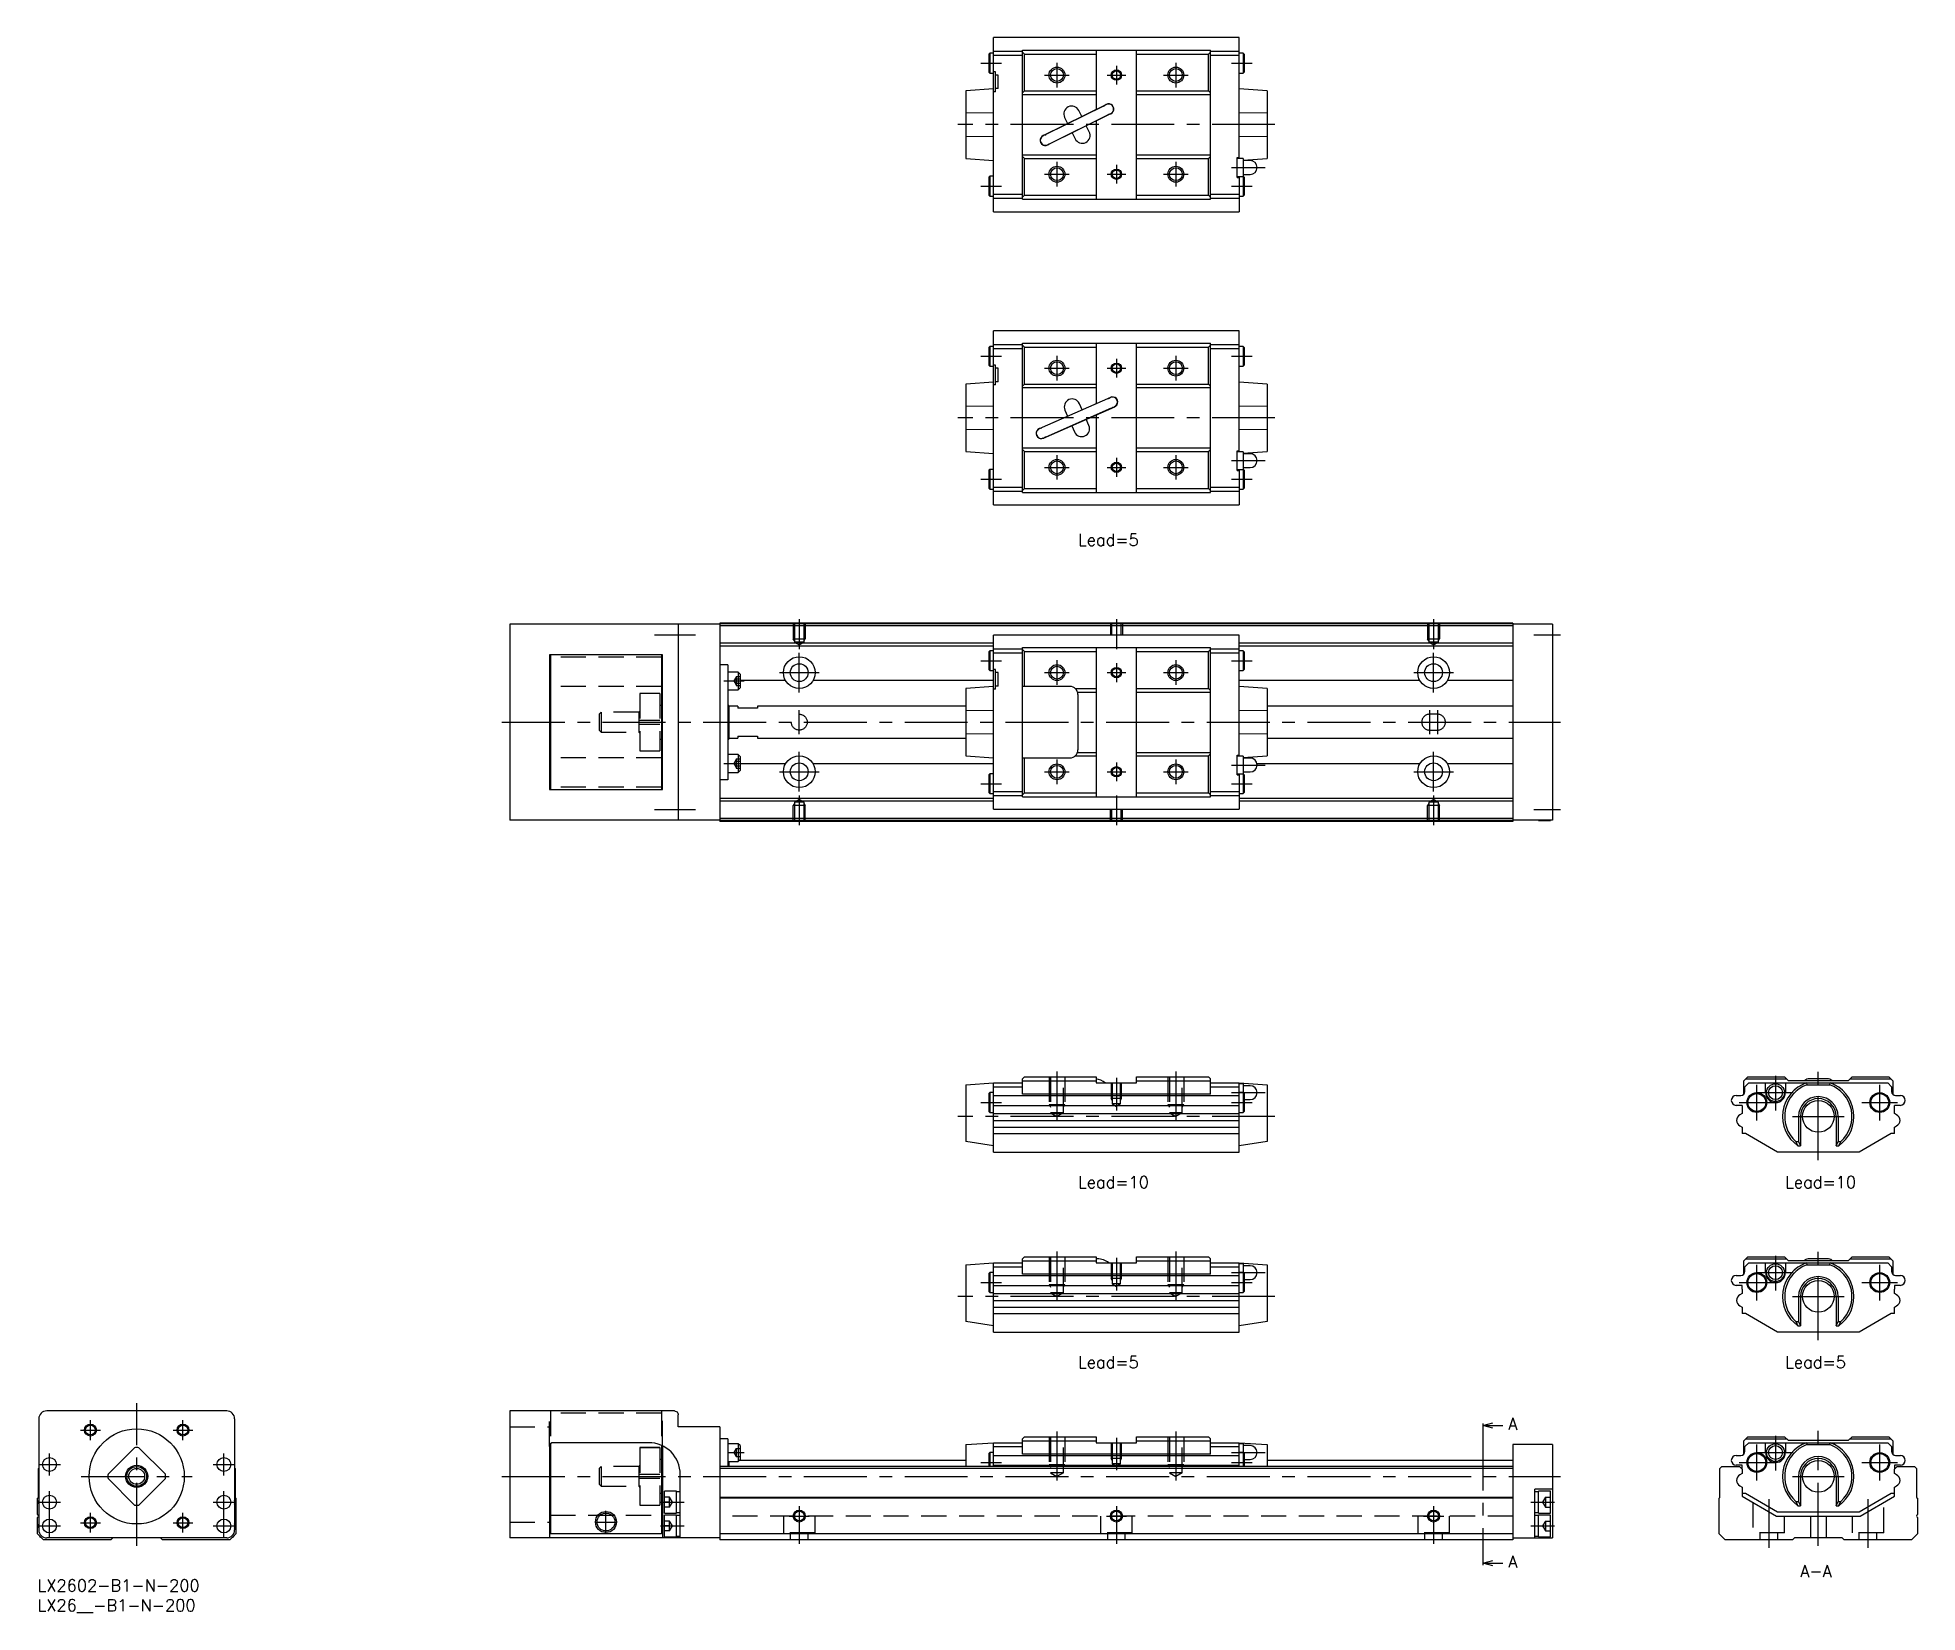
# Model space of a CAD drawing. Extents: x 0 to 474, y -8 to 389.
import ezdxf

# ---------------------------------------------------------------- set-up
doc = ezdxf.new("R2010")
doc.units = 0
doc.header["$LTSCALE"] = 0.5
doc.linetypes.add('CENTER', pattern=[50.8, 31.75, -6.35, 6.35, -6.35])
doc.linetypes.add('DASHED', pattern=[19.05, 12.7, -6.35])
for name, color, linetype in [('MSM_CENTER', 1, 'CENTER'), ('MSM_CONTINUOUS', 7, 'CONTINUOUS'), ('MSM_DASHED', 4, 'DASHED'), ('MSM_NARROW', 5, 'CONTINUOUS'), ('MSM_PART_NUMBER', 7, 'CONTINUOUS')]:
    doc.layers.add(name, color=color, linetype=linetype)
doc.styles.get("Standard").update_dxf_attribs({"font": 'txt.shx', "height": 1, "bigfont": 'bigfont.shx'})

msp = doc.modelspace()

# ---------------------------------------------------------------- texts
at = {"layer": 'MSM_PART_NUMBER'}
for s, p in [('Lead=5', (262.45, 260.61)), ('Lead=10', (262.45, 98.67)), ('Lead=10', (440.81, 98.67)), ('Lead=5', (262.45, 53.29)), ('Lead=5', (440.81, 53.29)), ('A', (370.96, 37.73)), ('A', (370.96, 3)), ('A-A', (444.59, 0.62))]:
    msp.add_text(s, height=3, dxfattribs=at).set_placement(p)

# ---------------------------------------------------------------- blocks, each defined once
blk = doc.blocks.new('*U2')
at = {"layer": 'MSM_PART_NUMBER'}
blk.add_text('LX2602-B1-N-200', height=3, dxfattribs=at).set_placement((0, -3))
blk = doc.blocks.new('*U3')
at = {"layer": 'MSM_PART_NUMBER'}
blk.add_text('LX26__-B1-N-200', height=3, dxfattribs=at).set_placement((0, -8))

# ---------------------------------------------------------------- linework, layer by layer
at = {"layer": 'MSM_CENTER'}
for p, q in [((237.91, 382.3), (243.11, 382.3)), ((257.11, 382.4), (257.11, 376.2)), ((272.11, 381.66), (272.11, 376.93)), ((287.11, 382.4), (287.11, 376.2)), ((301.11, 382.3), (306.31, 382.3)), ((254.01, 379.3), (260.21, 379.3)), ((269.74, 379.3), (274.47, 379.3)), ((284.01, 379.3), (290.21, 379.3)), ((312.11, 366.8), (232.11, 366.8)), ((257.11, 357.4), (257.11, 351.2)), ((272.11, 356.66), (272.11, 351.93)), ((287.11, 357.4), (287.11, 351.2)), ((301.11, 356), (309.61, 356)), ((237.91, 351.3), (243.11, 351.3)), ((254.01, 354.3), (260.21, 354.3)), ((269.74, 354.3), (274.47, 354.3)), ((284.01, 354.3), (290.21, 354.3)), ((301.11, 351.3), (306.31, 351.3)), ((237.91, 308.4), (243.11, 308.4)), ((257.11, 308.5), (257.11, 302.3)), ((287.11, 308.5), (287.11, 302.3)), ((301.11, 308.4), (306.31, 308.4)), ((254.01, 305.4), (260.21, 305.4)), ((269.74, 305.4), (274.47, 305.4)), ((272.11, 307.76), (272.11, 303.03)), ((284.01, 305.4), (290.21, 305.4)), ((312.11, 292.9), (232.11, 292.9)), ((254.01, 280.4), (260.21, 280.4)), ((257.11, 283.5), (257.11, 277.3)), ((269.74, 280.4), (274.47, 280.4)), ((272.11, 282.76), (272.11, 278.03)), ((284.01, 280.4), (290.21, 280.4)), ((287.11, 283.5), (287.11, 277.3)), ((301.11, 282.1), (309.61, 282.1)), ((237.91, 277.4), (243.11, 277.4)), ((301.11, 277.4), (306.31, 277.4)), ((192.11, 242.15), (192.11, 234.52)), ((272.11, 242.15), (272.11, 234.52)), ((352.11, 242.15), (352.11, 234.52)), ((155.61, 238.15), (165.91, 238.15)), ((377.41, 238.15), (384.11, 238.15)), ((192.11, 223.65), (192.11, 233.65)), ((352.11, 223.65), (352.11, 233.65)), ((187.11, 228.65), (197.11, 228.65)), ((237.91, 231.65), (243.11, 231.65)), ((254.01, 228.65), (260.21, 228.65)), ((257.11, 231.75), (257.11, 225.55)), ((269.74, 228.65), (274.47, 228.65)), ((272.11, 231.01), (272.11, 226.28)), ((284.01, 228.65), (290.21, 228.65)), ((287.11, 231.75), (287.11, 225.55)), ((301.11, 231.65), (306.31, 231.65)), ((347.11, 228.65), (357.11, 228.65)), ((173.11, 226.54), (178.21, 226.54)), ((192.11, 213.15), (192.11, 219.15)), ((351.11, 219.15), (351.11, 213.15)), ((353.11, 219.15), (353.11, 213.15)), ((117.11, 216.15), (384.11, 216.15)), ((192.11, 198.65), (192.11, 208.65)), ((352.11, 198.65), (352.11, 208.65)), ((173.11, 205.75), (178.21, 205.75)), ((257.11, 206.75), (257.11, 200.55)), ((272.11, 206.01), (272.11, 201.28)), ((287.11, 206.75), (287.11, 200.55)), ((301.11, 205.35), (309.61, 205.35)), ((187.11, 203.65), (197.11, 203.65)), ((237.91, 200.65), (243.11, 200.65)), ((254.01, 203.65), (260.21, 203.65)), ((269.74, 203.65), (274.47, 203.65)), ((284.01, 203.65), (290.21, 203.65)), ((301.11, 200.65), (306.31, 200.65)), ((347.11, 203.65), (357.11, 203.65)), ((192.11, 197.66), (192.11, 190.15)), ((272.11, 197.66), (272.11, 190.15)), ((352.11, 197.66), (352.11, 190.15)), ((155.61, 194.15), (165.91, 194.15)), ((377.41, 194.15), (384.11, 194.15)), ((257.11, 128.1), (257.11, 115.71)), ((287.11, 128.1), (287.11, 115.71)), ((449.15, 105.75), (449.15, 128.05)), ((272.11, 126.45), (272.11, 118.29)), ((433.65, 115.75), (433.65, 124.75)), ((438.35, 127), (438.35, 118.25)), ((464.65, 115.75), (464.65, 124.75)), ((237.91, 120.25), (243.11, 120.25)), ((301.11, 122.75), (309.61, 122.75)), ((301.11, 120.25), (306.31, 120.25)), ((429.15, 120.25), (438.15, 120.25)), ((433.85, 122.75), (442.85, 122.75)), ((460.15, 120.25), (469.15, 120.25)), ((312.11, 116.75), (232.11, 116.75)), ((442.65, 116.75), (455.65, 116.75)), ((257.11, 82.72), (257.11, 70.34)), ((272.11, 81.07), (272.11, 72.91)), ((287.11, 82.72), (287.11, 70.34)), ((438.35, 81.62), (438.35, 72.87)), ((449.15, 60.37), (449.15, 82.67)), ((301.11, 77.37), (309.61, 77.37)), ((433.65, 70.37), (433.65, 79.37)), ((433.85, 77.37), (442.85, 77.37)), ((464.65, 70.37), (464.65, 79.37)), ((312.11, 71.37), (232.11, 71.37)), ((237.91, 74.87), (243.11, 74.87)), ((301.11, 74.87), (306.31, 74.87)), ((429.15, 74.87), (438.15, 74.87)), ((442.65, 71.37), (455.65, 71.37)), ((460.15, 74.87), (469.15, 74.87)), ((25, 8.5), (25, 44.5)), ((13.33, 35.17), (13.33, 40.17)), ((36.67, 35.17), (36.67, 40.17)), ((364.54, 38.36), (364.54, 4.63)), ((10.83, 37.67), (15.83, 37.67)), ((34.17, 37.67), (39.17, 37.67)), ((257.11, 37.35), (257.11, 24.96)), ((272.11, 35.7), (272.11, 27.54)), ((287.11, 37.35), (287.11, 24.96)), ((433.65, 25), (433.65, 34)), ((438.35, 36.25), (438.35, 27.5)), ((449.15, 8.5), (449.15, 37.5)), ((464.65, 25), (464.65, 34)), ((0.25, 29), (5.75, 29)), ((3, 26.25), (3, 31.75)), ((44.25, 29), (49.75, 29)), ((47, 26.25), (47, 31.75)), ((174.11, 32), (178.21, 32)), ((237.91, 29.5), (243.11, 29.5)), ((301.11, 32), (309.61, 32)), ((301.11, 29.5), (306.31, 29.5)), ((429.15, 29.5), (438.15, 29.5)), ((433.85, 32), (442.85, 32)), ((460.15, 29.5), (469.15, 29.5)), ((11, 26), (39, 26)), ((117.11, 26), (384.11, 26)), ((442.65, 26), (455.65, 26)), ((0.25, 19.5), (5.75, 19.5)), ((3, 10.75), (3, 22.25)), ((44.25, 19.5), (49.75, 19.5)), ((47, 10.75), (47, 22.25)), ((157.11, 19.5), (163.11, 19.5)), ((376.61, 19.5), (382.61, 19.5)), ((436.65, 20.29), (436.65, 8)), ((461.65, 20.29), (461.65, 8)), ((10.83, 14.33), (15.83, 14.33)), ((13.33, 11.83), (13.33, 16.83)), ((34.17, 14.33), (39.17, 14.33)), ((36.67, 11.83), (36.67, 16.83)), ((140.57, 14.5), (146.14, 14.5)), ((143.36, 11.72), (143.36, 17.28)), ((189.57, 16), (194.64, 16)), ((192.11, 18.5), (192.11, 9)), ((269.57, 16), (274.64, 16)), ((272.11, 18.5), (272.11, 9)), ((349.53, 16), (354.68, 16)), ((352.11, 18.5), (352.11, 9)), ((0.25, 13.5), (5.75, 13.5)), ((44.25, 13.5), (49.75, 13.5)), ((157.11, 13.5), (163.11, 13.5)), ((376.61, 13.5), (382.61, 13.5))]:
    msp.add_line(p, q, dxfattribs=at)
at = {"layer": 'MSM_CONTINUOUS'}
for p, q in [((240.16, 384.8), (239.91, 384.55)), ((239.91, 384.55), (239.91, 380.05)), ((241.11, 384.8), (240.16, 384.8)), ((240.16, 384.8), (240.16, 379.8)), ((303.11, 388.75), (241.11, 388.75)), ((241.11, 344.85), (241.11, 388.75)), ((241.11, 385.3), (248.41, 385.3)), ((241.11, 384.3), (248.41, 384.3)), ((248.41, 348), (248.41, 385.6)), ((248.41, 385.6), (295.81, 385.6)), ((248.91, 384.6), (248.41, 385.1)), ((248.91, 375.3), (248.91, 384.6)), ((248.91, 384.6), (267.01, 384.6)), ((267.01, 385.6), (267.01, 370.64)), ((277.21, 348), (277.21, 385.6)), ((277.21, 384.6), (295.31, 384.6)), ((295.81, 385.1), (295.31, 384.6)), ((295.31, 375.3), (295.31, 384.6)), ((295.81, 348), (295.81, 385.6)), ((295.81, 385.3), (303.11, 385.3)), ((295.81, 384.3), (303.11, 384.3)), ((303.11, 358.25), (303.11, 388.75)), ((304.06, 384.8), (303.11, 384.8)), ((304.06, 384.8), (304.06, 379.8)), ((304.31, 384.55), (304.06, 384.8)), ((304.31, 384.55), (304.31, 380.05)), ((239.91, 380.05), (240.16, 379.8)), ((240.16, 379.8), (241.11, 379.8)), ((241.61, 380.1), (241.11, 380.1)), ((241.61, 375.1), (241.61, 380.1)), ((303.11, 379.8), (304.06, 379.8)), ((304.06, 379.8), (304.31, 380.05)), ((241.11, 375.8), (234.11, 375.3)), ((234.11, 375.3), (234.11, 358.3)), ((241.61, 375.1), (241.11, 375.1)), ((242.31, 379.3), (241.61, 379.3)), ((242.31, 375.9), (241.61, 375.9)), ((242.31, 375.9), (242.31, 379.3)), ((248.41, 374.8), (248.91, 375.3)), ((248.91, 375.3), (267.01, 375.3)), ((277.21, 375.3), (295.31, 375.3)), ((295.31, 375.3), (295.81, 374.8)), ((310.11, 375.3), (303.11, 375.8)), ((310.11, 375.3), (310.11, 358.3)), ((248.41, 374.4), (267.01, 374.4)), ((269.58, 371.91), (253.58, 364.01)), ((268.87, 371.5), (254.34, 364.33)), ((263.37, 368.85), (262.62, 370.37)), ((268.87, 371.5), (269.2, 371.63)), ((269.6, 371.87), (269.29, 371.71)), ((277.21, 374.4), (295.81, 374.4)), ((241.11, 369.75), (234.11, 369.67)), ((254.73, 361.68), (270.73, 369.58)), ((255.44, 362.09), (269.98, 369.26)), ((259.03, 368.6), (259.79, 367.08)), ((265.28, 364.99), (264.52, 366.52)), ((267.01, 367.74), (267.01, 348)), ((270.28, 369.45), (269.98, 369.26)), ((270.39, 369.47), (270.71, 369.63)), ((310.11, 369.67), (303.11, 369.75)), ((234.11, 363.92), (241.11, 363.84)), ((253.92, 364.13), (253.6, 363.97)), ((254.03, 364.14), (254.34, 364.33)), ((254.71, 361.73), (255.02, 361.88)), ((255.11, 361.96), (255.44, 362.09)), ((260.94, 364.74), (261.69, 363.22)), ((303.11, 363.84), (310.11, 363.92)), ((234.11, 358.3), (241.11, 357.8)), ((248.41, 359.2), (267.01, 359.2)), ((248.91, 358.3), (248.41, 358.8)), ((248.91, 358.3), (267.01, 358.3)), ((248.91, 349), (248.91, 358.3)), ((277.21, 359.2), (295.81, 359.2)), ((277.21, 358.3), (295.31, 358.3)), ((295.81, 358.8), (295.31, 358.3)), ((295.31, 349), (295.31, 358.3)), ((302.61, 358.5), (303.11, 358.5)), ((302.61, 353.5), (302.61, 358.5)), ((304.11, 358.25), (302.61, 358.25)), ((304.11, 357.87), (310.11, 358.3)), ((304.11, 358.25), (304.11, 353.75)), ((305.86, 357.75), (304.11, 357.75)), ((240.16, 353.8), (239.91, 353.55)), ((239.91, 353.55), (239.91, 349.05)), ((240.16, 353.8), (240.16, 348.8)), ((241.11, 353.8), (240.16, 353.8)), ((302.61, 353.75), (304.11, 353.75)), ((302.61, 353.5), (303.11, 353.5)), ((303.11, 353.75), (303.11, 344.85)), ((304.06, 353.75), (304.06, 348.8)), ((304.11, 354.25), (305.86, 354.25)), ((304.31, 353.55), (304.11, 353.75)), ((304.31, 353.55), (304.31, 349.05)), ((239.91, 349.05), (240.16, 348.8)), ((240.16, 348.8), (241.11, 348.8)), ((241.11, 349.3), (248.41, 349.3)), ((241.11, 348.3), (248.41, 348.3)), ((248.41, 348.5), (248.91, 349)), ((248.41, 348), (295.81, 348)), ((248.91, 349), (267.01, 349)), ((277.21, 349), (295.31, 349)), ((295.31, 349), (295.81, 348.5)), ((295.81, 349.3), (303.11, 349.3)), ((295.81, 348.3), (303.11, 348.3)), ((303.11, 348.8), (304.06, 348.8)), ((304.06, 348.8), (304.31, 349.05)), ((241.11, 344.85), (303.11, 344.85)), ((303.11, 314.85), (241.11, 314.85)), ((241.11, 270.95), (241.11, 314.85)), ((303.11, 284.35), (303.11, 314.85)), ((240.16, 310.9), (239.91, 310.65)), ((239.91, 310.65), (239.91, 306.15)), ((241.11, 310.9), (240.16, 310.9)), ((240.16, 310.9), (240.16, 305.9)), ((241.11, 311.4), (248.41, 311.4)), ((241.11, 310.4), (248.41, 310.4)), ((248.41, 274.1), (248.41, 311.7)), ((248.41, 311.7), (295.81, 311.7)), ((248.91, 310.7), (248.41, 311.2)), ((248.91, 301.4), (248.91, 310.7)), ((248.91, 310.7), (267.01, 310.7)), ((267.01, 311.7), (267.01, 296.44)), ((277.21, 274.1), (277.21, 311.7)), ((277.21, 310.7), (295.31, 310.7)), ((295.81, 311.2), (295.31, 310.7)), ((295.31, 301.4), (295.31, 310.7)), ((295.81, 274.1), (295.81, 311.7)), ((295.81, 311.4), (303.11, 311.4)), ((295.81, 310.4), (303.11, 310.4)), ((304.06, 310.9), (303.11, 310.9)), ((304.06, 310.9), (304.06, 305.9)), ((304.31, 310.65), (304.06, 310.9)), ((304.31, 310.65), (304.31, 306.15)), ((239.91, 306.15), (240.16, 305.9)), ((240.16, 305.9), (241.11, 305.9)), ((241.61, 306.2), (241.11, 306.2)), ((241.61, 301.2), (241.61, 306.2)), ((242.31, 305.4), (241.61, 305.4)), ((242.31, 302), (242.31, 305.4)), ((303.11, 305.9), (304.06, 305.9)), ((304.06, 305.9), (304.31, 306.15)), ((241.11, 301.9), (234.11, 301.4)), ((234.11, 301.4), (234.11, 284.4)), ((241.61, 301.2), (241.11, 301.2)), ((242.31, 302), (241.61, 302)), ((248.41, 300.9), (248.91, 301.4)), ((248.41, 300.5), (267.01, 300.5)), ((248.91, 301.4), (267.01, 301.4)), ((277.21, 301.4), (295.31, 301.4)), ((277.21, 300.5), (295.81, 300.5)), ((295.31, 301.4), (295.81, 300.9)), ((310.11, 301.4), (303.11, 301.9)), ((310.11, 301.4), (310.11, 284.4)), ((241.11, 295.85), (234.11, 295.77)), ((270.63, 298.04), (252.63, 290.14)), ((269.9, 297.66), (253.4, 290.42)), ((253.68, 287.76), (271.68, 295.66)), ((254.41, 288.13), (270.91, 295.37)), ((259.12, 294.84), (259.8, 293.28)), ((263.46, 294.89), (262.78, 296.45)), ((270.65, 297.99), (270.33, 297.85)), ((271.33, 295.56), (271.66, 295.7)), ((310.11, 295.77), (303.11, 295.85)), ((234.11, 290.02), (241.11, 289.94)), ((252.98, 290.23), (252.65, 290.09)), ((260.85, 290.9), (261.53, 289.35)), ((265.19, 290.95), (264.51, 292.51)), ((267.01, 293.6), (267.01, 274.1)), ((303.11, 289.94), (310.11, 290.02)), ((248.41, 285.3), (267.01, 285.3)), ((248.91, 284.4), (248.41, 284.9)), ((253.66, 287.8), (253.98, 287.94)), ((277.21, 285.3), (295.81, 285.3)), ((295.81, 284.9), (295.31, 284.4)), ((302.61, 284.6), (303.11, 284.6)), ((302.61, 279.6), (302.61, 284.6)), ((234.11, 284.4), (241.11, 283.9)), ((240.16, 279.9), (239.91, 279.65)), ((240.16, 279.9), (240.16, 274.9)), ((241.11, 279.9), (240.16, 279.9)), ((248.91, 284.4), (267.01, 284.4)), ((248.91, 275.1), (248.91, 284.4)), ((277.21, 284.4), (295.31, 284.4)), ((295.31, 275.1), (295.31, 284.4)), ((304.11, 284.35), (302.61, 284.35)), ((302.61, 279.85), (304.11, 279.85)), ((303.11, 279.85), (303.11, 270.95)), ((304.06, 279.85), (304.06, 274.9)), ((304.11, 283.97), (310.11, 284.4)), ((304.11, 284.35), (304.11, 279.85)), ((305.86, 283.85), (304.11, 283.85)), ((304.11, 280.35), (305.86, 280.35)), ((304.31, 279.65), (304.11, 279.85)), ((239.91, 279.65), (239.91, 275.15)), ((239.91, 275.15), (240.16, 274.9)), ((241.11, 275.4), (248.41, 275.4)), ((248.41, 274.6), (248.91, 275.1)), ((248.91, 275.1), (267.01, 275.1)), ((277.21, 275.1), (295.31, 275.1)), ((295.31, 275.1), (295.81, 274.6)), ((295.81, 275.4), (303.11, 275.4)), ((302.61, 279.6), (303.11, 279.6)), ((304.06, 274.9), (304.31, 275.15)), ((304.31, 279.65), (304.31, 275.15)), ((240.16, 274.9), (241.11, 274.9)), ((241.11, 274.4), (248.41, 274.4)), ((241.11, 270.95), (303.11, 270.95)), ((248.41, 274.1), (295.81, 274.1)), ((295.81, 274.4), (303.11, 274.4)), ((303.11, 274.9), (304.06, 274.9)), ((119.11, 240.85), (119.11, 191.45)), ((172.11, 240.85), (119.11, 240.85)), ((161.61, 240.85), (161.61, 191.45)), ((372.11, 241.15), (172.11, 241.15)), ((172.11, 241.15), (172.11, 191.15)), ((372.11, 240.95), (172.11, 240.95)), ((372.11, 240.45), (172.11, 240.45)), ((303.11, 238.1), (241.11, 238.1)), ((241.11, 194.2), (241.11, 238.1)), ((303.11, 207.6), (303.11, 238.1)), ((372.11, 241.15), (372.11, 191.15)), ((382.11, 240.85), (372.11, 240.85)), ((378.61, 240.85), (378.61, 240.9)), ((381.61, 240.9), (378.61, 240.9)), ((381.61, 240.85), (381.61, 240.9)), ((382.11, 240.85), (382.11, 191.45)), ((129.11, 233.15), (129.11, 199.15)), ((157.61, 233.15), (129.11, 233.15)), ((129.11, 232.55), (129.36, 232.55)), ((129.36, 233.15), (129.36, 199.15)), ((157.36, 233.15), (157.36, 199.15)), ((157.36, 232.55), (157.61, 232.55)), ((157.61, 199.15), (157.61, 233.15)), ((241.11, 236.05), (172.11, 236.05)), ((241.11, 235.35), (172.11, 235.35)), ((240.16, 234.15), (239.91, 233.9)), ((239.91, 233.9), (239.91, 229.4)), ((241.11, 234.15), (240.16, 234.15)), ((240.16, 234.15), (240.16, 229.15)), ((241.11, 234.65), (248.41, 234.65)), ((241.11, 233.65), (248.41, 233.65)), ((248.41, 234.95), (295.81, 234.95)), ((248.41, 197.35), (248.41, 234.95)), ((248.91, 233.95), (248.41, 234.45)), ((248.91, 233.95), (267.01, 233.95)), ((248.91, 225.15), (248.91, 233.95)), ((267.01, 234.95), (267.01, 197.35)), ((277.21, 197.35), (277.21, 234.95)), ((277.21, 233.95), (295.31, 233.95)), ((295.81, 234.45), (295.31, 233.95)), ((295.31, 224.65), (295.31, 233.95)), ((295.81, 197.35), (295.81, 234.95)), ((295.81, 234.65), (303.11, 234.65)), ((295.81, 233.65), (303.11, 233.65)), ((372.11, 236.05), (303.11, 236.05)), ((372.11, 235.35), (303.11, 235.35)), ((304.06, 234.15), (303.11, 234.15)), ((304.06, 234.15), (304.06, 229.15)), ((304.31, 233.9), (304.06, 234.15)), ((304.31, 233.9), (304.31, 229.4)), ((174.11, 230.65), (172.11, 230.65)), ((174.11, 230.65), (174.11, 201.65)), ((176.71, 228.79), (174.11, 228.79)), ((176.71, 228.79), (176.71, 224.29)), ((177.21, 228.29), (176.71, 228.79)), ((177.21, 228.29), (177.21, 224.79)), ((239.91, 229.4), (240.16, 229.15)), ((240.16, 229.15), (241.11, 229.15)), ((241.61, 229.45), (241.11, 229.45)), ((241.61, 224.45), (241.61, 229.45)), ((242.31, 228.65), (241.61, 228.65)), ((242.31, 225.25), (242.31, 228.65)), ((303.11, 229.15), (304.06, 229.15)), ((304.06, 229.15), (304.31, 229.4)), ((129.36, 225.15), (129.11, 225.15)), ((157.61, 225.15), (157.36, 225.15)), ((174.11, 224.29), (176.71, 224.29)), ((176.71, 224.29), (177.21, 224.79)), ((188.62, 226.69), (177.21, 226.69)), ((241.11, 226.69), (195.59, 226.69)), ((241.11, 225.15), (234.11, 224.65)), ((234.11, 224.65), (234.11, 207.65)), ((241.61, 224.45), (241.11, 224.45)), ((242.31, 225.25), (241.61, 225.25)), ((260.41, 225.15), (248.41, 225.15)), ((261.73, 224.65), (267.01, 224.65)), ((262.31, 223.75), (267.01, 223.75)), ((262.41, 223.15), (262.41, 209.15)), ((277.21, 224.65), (295.31, 224.65)), ((277.21, 223.75), (295.81, 223.75)), ((295.31, 224.65), (295.81, 224.15)), ((348.62, 226.69), (303.11, 226.69)), ((310.11, 224.65), (303.11, 225.15)), ((310.11, 224.65), (310.11, 207.65)), ((372.11, 226.69), (355.59, 226.69)), ((157.61, 220.4), (157.36, 220.4)), ((174.31, 220.4), (174.11, 220.4)), ((174.31, 220.4), (174.31, 211.9)), ((176.61, 220.15), (174.31, 220.15)), ((176.61, 220.15), (176.61, 219.65)), ((181.61, 219.65), (176.61, 219.65)), ((181.61, 220.15), (181.61, 219.65)), ((234.11, 220.15), (181.61, 220.15)), ((241.11, 219.1), (234.11, 219.02)), ((310.11, 219.02), (303.11, 219.1)), ((372.11, 220.15), (310.11, 220.15)), ((157.36, 211.9), (157.61, 211.9)), ((174.11, 211.9), (174.31, 211.9)), ((174.31, 212.15), (176.61, 212.15)), ((176.61, 212.65), (181.61, 212.65)), ((176.61, 212.65), (176.61, 212.15)), ((181.61, 212.65), (181.61, 212.15)), ((181.61, 212.15), (234.11, 212.15)), ((234.11, 213.27), (241.11, 213.19)), ((303.11, 213.19), (310.11, 213.27)), ((310.11, 212.15), (372.11, 212.15)), ((129.36, 207.15), (129.11, 207.15)), ((157.61, 207.15), (157.36, 207.15)), ((176.71, 208), (174.11, 208)), ((176.71, 208), (176.71, 203.5)), ((177.21, 207.5), (176.71, 208)), ((176.71, 203.5), (177.21, 204)), ((177.21, 207.5), (177.21, 204)), ((188.62, 205.61), (177.21, 205.61)), ((241.11, 205.61), (195.59, 205.61)), ((234.11, 207.65), (241.11, 207.15)), ((248.41, 207.15), (260.41, 207.15)), ((248.91, 198.35), (248.91, 207.15)), ((261.73, 207.65), (267.01, 207.65)), ((262.31, 208.55), (267.01, 208.55)), ((277.21, 208.55), (295.81, 208.55)), ((277.21, 207.65), (295.31, 207.65)), ((295.81, 208.15), (295.31, 207.65)), ((295.31, 198.35), (295.31, 207.65)), ((302.61, 207.85), (303.11, 207.85)), ((302.61, 202.85), (302.61, 207.85)), ((304.11, 207.6), (302.61, 207.6)), ((304.11, 207.22), (310.11, 207.65)), ((304.11, 207.6), (304.11, 203.1)), ((305.86, 207.1), (304.11, 207.1)), ((348.62, 205.61), (307.59, 205.61)), ((372.11, 205.61), (355.59, 205.61)), ((129.11, 199.75), (129.36, 199.75)), ((129.11, 199.15), (157.61, 199.15)), ((157.36, 199.75), (157.61, 199.75)), ((174.11, 201.65), (172.11, 201.65)), ((174.11, 203.5), (176.71, 203.5)), ((240.16, 203.15), (239.91, 202.9)), ((239.91, 202.9), (239.91, 198.4)), ((240.16, 203.15), (240.16, 198.15)), ((241.11, 203.15), (240.16, 203.15)), ((302.61, 203.1), (304.11, 203.1)), ((302.61, 202.85), (303.11, 202.85)), ((303.11, 203.1), (303.11, 194.2)), ((304.06, 203.1), (304.06, 198.15)), ((304.11, 203.6), (305.86, 203.6)), ((304.31, 202.9), (304.11, 203.1)), ((304.31, 202.9), (304.31, 198.4)), ((241.11, 196.95), (172.11, 196.95)), ((241.11, 196.25), (172.11, 196.25)), ((239.91, 198.4), (240.16, 198.15)), ((240.16, 198.15), (241.11, 198.15)), ((241.11, 198.65), (248.41, 198.65)), ((241.11, 197.65), (248.41, 197.65)), ((248.41, 197.85), (248.91, 198.35)), ((248.41, 197.35), (295.81, 197.35)), ((248.91, 198.35), (267.01, 198.35)), ((277.21, 198.35), (295.31, 198.35)), ((295.31, 198.35), (295.81, 197.85)), ((295.81, 198.65), (303.11, 198.65)), ((295.81, 197.65), (303.11, 197.65)), ((303.11, 198.15), (304.06, 198.15)), ((372.11, 196.95), (303.11, 196.95)), ((372.11, 196.25), (303.11, 196.25)), ((304.06, 198.15), (304.31, 198.4)), ((172.11, 191.45), (119.11, 191.45)), ((372.11, 191.85), (172.11, 191.85)), ((372.11, 191.35), (172.11, 191.35)), ((372.11, 191.15), (172.11, 191.15)), ((241.11, 194.2), (303.11, 194.2)), ((382.11, 191.45), (372.11, 191.45)), ((378.61, 191.4), (378.61, 191.45)), ((378.61, 191.4), (381.61, 191.4)), ((381.61, 191.4), (381.61, 191.45)), ((234.11, 124.75), (241.11, 125.25)), ((234.11, 124.75), (234.11, 110.43)), ((241.11, 125.25), (248.41, 125.25)), ((241.11, 107.75), (241.11, 125.25)), ((241.11, 124.25), (248.41, 124.25)), ((248.41, 126.25), (248.91, 126.75)), ((248.41, 122.33), (248.41, 126.25)), ((248.41, 125.75), (267.01, 125.75)), ((248.91, 126.75), (267.01, 126.75)), ((267.01, 126.75), (267.01, 125.25)), ((267.01, 125.25), (277.21, 125.25)), ((277.21, 125.25), (277.21, 126.75)), ((277.21, 126.75), (295.31, 126.75)), ((277.21, 125.75), (295.81, 125.75)), ((295.31, 126.75), (295.81, 126.25)), ((295.81, 122.33), (295.81, 126.25)), ((295.81, 125.25), (303.11, 125.25)), ((295.81, 124.25), (303.11, 124.25)), ((303.11, 125.25), (310.11, 124.75)), ((303.11, 107.75), (303.11, 125.25)), ((304.11, 125), (303.11, 125)), ((304.11, 125), (304.11, 122.7)), ((305.86, 124.5), (304.11, 124.5)), ((310.11, 124.75), (310.11, 110.43)), ((431.34, 126.75), (430.34, 125.75)), ((430.34, 122.33), (430.34, 125.75)), ((430.65, 124.25), (431.65, 125.25)), ((430.65, 123.05), (430.65, 124.25)), ((430.84, 126.25), (441.15, 126.25)), ((431.34, 126.75), (440.65, 126.75)), ((431.65, 125.25), (466.65, 125.25)), ((435.85, 122.75), (435.85, 125.25)), ((441.55, 125.85), (440.65, 126.75)), ((440.85, 125.25), (440.85, 122.75)), ((441.55, 125.85), (456.75, 125.85)), ((446.19, 125.25), (446.27, 124.75)), ((446.27, 124.75), (452.02, 124.75)), ((446.9, 126.25), (446.83, 126.24)), ((451.39, 126.25), (446.9, 126.25)), ((452.02, 124.75), (452.1, 125.25)), ((457.65, 126.75), (456.75, 125.85)), ((457.15, 126.25), (467.44, 126.25)), ((457.65, 126.75), (466.94, 126.75)), ((466.65, 125.25), (467.65, 124.25)), ((467.94, 125.75), (466.94, 126.75)), ((467.65, 124.25), (467.65, 123.05)), ((467.94, 125.75), (467.94, 122.33)), ((240.16, 122.75), (239.91, 122.5)), ((239.91, 122.5), (239.91, 118)), ((241.11, 122.75), (240.16, 122.75)), ((240.16, 122.75), (240.16, 117.75)), ((241.11, 122.05), (303.11, 122.05)), ((241.11, 119.55), (303.11, 119.55)), ((295.81, 122.33), (248.41, 122.33)), ((304.06, 122.75), (303.11, 122.75)), ((304.31, 122.5), (304.06, 122.75)), ((304.06, 122.75), (304.06, 117.75)), ((304.31, 122.5), (304.31, 118)), ((304.31, 121), (305.86, 121)), ((428.45, 122.05), (429.65, 122.05)), ((429.95, 119.55), (428.45, 119.55)), ((429.95, 119.55), (429.95, 117.47)), ((469.85, 119.55), (468.35, 119.55)), ((468.35, 117.47), (468.35, 119.55)), ((468.65, 122.05), (469.85, 122.05)), ((239.91, 118), (240.16, 117.75)), ((240.16, 117.75), (241.11, 117.75)), ((241.11, 117.47), (303.11, 117.47)), ((241.11, 115.75), (303.11, 115.75)), ((241.11, 114.02), (303.11, 114.02)), ((303.11, 117.75), (304.06, 117.75)), ((304.06, 117.75), (304.31, 118)), ((429.95, 117.47), (429.39, 117.15)), ((429.39, 114.35), (429.95, 114.02)), ((429.95, 114.02), (429.95, 112.41)), ((444.15, 116.75), (444.15, 110.43)), ((444.65, 116.75), (444.65, 109.37)), ((453.65, 116.75), (453.65, 109.37)), ((454.15, 116.75), (454.15, 110.43)), ((468.91, 117.15), (468.35, 117.47)), ((468.35, 114.02), (468.91, 114.35)), ((468.35, 112.41), (468.35, 114.02)), ((241.11, 109.37), (234.11, 110.43)), ((241.11, 112.41), (303.11, 112.41)), ((310.11, 110.43), (303.11, 109.37)), ((430.8, 112.41), (429.95, 112.41)), ((438.87, 107.75), (430.8, 112.41)), ((443.46, 110.43), (444.15, 110.43)), ((443.99, 109.37), (444.65, 109.37)), ((444.15, 110.43), (444.65, 109.37)), ((453.65, 109.37), (454.15, 110.43)), ((453.65, 109.37), (454.3, 109.37)), ((454.15, 110.43), (454.83, 110.43)), ((467.5, 112.41), (459.42, 107.75)), ((468.35, 112.41), (467.5, 112.41)), ((241.11, 107.75), (303.11, 107.75)), ((459.42, 107.75), (438.87, 107.75)), ((248.41, 80.87), (248.91, 81.37)), ((248.41, 76.96), (248.41, 80.87)), ((248.91, 81.37), (267.01, 81.37)), ((267.01, 81.37), (267.01, 79.87)), ((267.26, 80.87), (267.01, 80.87)), ((277.21, 79.87), (277.21, 81.37)), ((277.21, 81.37), (295.31, 81.37)), ((295.31, 81.37), (295.81, 80.87)), ((295.81, 76.96), (295.81, 80.87)), ((431.34, 81.37), (430.34, 80.37)), ((430.84, 80.87), (441.15, 80.87)), ((431.34, 81.37), (440.65, 81.37)), ((441.55, 80.47), (440.65, 81.37)), ((446.9, 80.87), (446.83, 80.87)), ((451.39, 80.87), (446.9, 80.87)), ((457.65, 81.37), (456.75, 80.47)), ((457.15, 80.87), (467.44, 80.87)), ((457.65, 81.37), (466.94, 81.37)), ((467.94, 80.37), (466.94, 81.37)), ((234.11, 79.37), (241.11, 79.87)), ((234.11, 79.37), (234.11, 65.05)), ((240.16, 77.37), (239.91, 77.12)), ((239.91, 77.12), (239.91, 72.62)), ((241.11, 77.37), (240.16, 77.37)), ((240.16, 77.37), (240.16, 72.37)), ((241.11, 79.87), (248.41, 79.87)), ((241.11, 62.37), (241.11, 79.87)), ((241.11, 78.87), (248.41, 78.87)), ((241.11, 76.67), (303.11, 76.67)), ((248.41, 80.37), (267.01, 80.37)), ((295.81, 76.96), (248.41, 76.96)), ((267.01, 79.87), (277.21, 79.87)), ((277.21, 80.37), (295.81, 80.37)), ((295.81, 79.87), (303.11, 79.87)), ((295.81, 78.87), (303.11, 78.87)), ((303.11, 79.87), (310.11, 79.37)), ((303.11, 62.37), (303.11, 79.87)), ((304.11, 79.62), (303.11, 79.62)), ((304.06, 77.37), (303.11, 77.37)), ((304.31, 77.12), (304.06, 77.37)), ((304.06, 77.37), (304.06, 72.37)), ((304.11, 79.62), (304.11, 77.32)), ((305.86, 79.12), (304.11, 79.12)), ((304.31, 77.12), (304.31, 72.62)), ((310.11, 79.37), (310.11, 65.05)), ((428.45, 76.67), (429.65, 76.67)), ((430.34, 76.96), (430.34, 80.37)), ((430.65, 78.87), (431.65, 79.87)), ((430.65, 77.67), (430.65, 78.87)), ((431.65, 79.87), (466.65, 79.87)), ((435.85, 77.37), (435.85, 79.87)), ((440.85, 79.87), (440.85, 77.37)), ((441.55, 80.47), (456.75, 80.47)), ((446.19, 79.87), (446.27, 79.37)), ((446.27, 79.37), (452.02, 79.37)), ((452.02, 79.37), (452.1, 79.87)), ((466.65, 79.87), (467.65, 78.87)), ((467.65, 78.87), (467.65, 77.67)), ((467.94, 80.37), (467.94, 76.96)), ((468.65, 76.67), (469.85, 76.67)), ((239.91, 72.62), (240.16, 72.37)), ((240.16, 72.37), (241.11, 72.37)), ((241.11, 74.17), (303.11, 74.17)), ((241.11, 72.1), (303.11, 72.1)), ((303.11, 72.37), (304.06, 72.37)), ((304.06, 72.37), (304.31, 72.62)), ((304.31, 75.62), (305.86, 75.62)), ((429.95, 74.17), (428.45, 74.17)), ((429.95, 72.1), (429.39, 71.77)), ((429.95, 73.17), (429.95, 74.17)), ((429.95, 73.17), (429.95, 72.1)), ((444.15, 71.37), (444.15, 65.05)), ((444.65, 71.37), (444.65, 63.99)), ((453.65, 71.37), (453.65, 63.99)), ((454.15, 71.37), (454.15, 65.05)), ((469.85, 74.17), (468.35, 74.17)), ((468.35, 74.17), (468.35, 73.17)), ((468.35, 72.1), (468.35, 73.17)), ((468.91, 71.77), (468.35, 72.1)), ((241.11, 70.37), (303.11, 70.37)), ((241.11, 68.65), (303.11, 68.65)), ((241.11, 67.04), (303.11, 67.04)), ((429.39, 68.97), (429.95, 68.65)), ((429.95, 68.65), (429.95, 67.04)), ((430.8, 67.04), (429.95, 67.04)), ((438.87, 62.37), (430.8, 67.04)), ((467.5, 67.04), (459.42, 62.37)), ((468.35, 67.04), (467.5, 67.04)), ((468.35, 68.65), (468.91, 68.97)), ((468.35, 67.04), (468.35, 68.65)), ((241.11, 63.99), (234.11, 65.05)), ((241.11, 62.37), (303.11, 62.37)), ((310.11, 65.05), (303.11, 63.99)), ((459.42, 62.37), (438.87, 62.37)), ((443.46, 65.05), (444.15, 65.05)), ((443.99, 63.99), (444.65, 63.99)), ((444.15, 65.05), (444.65, 63.99)), ((453.65, 63.99), (454.15, 65.05)), ((453.65, 63.99), (454.3, 63.99)), ((454.15, 65.05), (454.83, 65.05)), ((0.3, 40.5), (0.3, 12.5)), ((47.7, 42.5), (2.3, 42.5)), ((49.7, 40.5), (49.7, 12.5)), ((119.11, 42.5), (119.11, 10.5)), ((160.61, 42.5), (119.11, 42.5)), ((160.61, 42.5), (160.61, 42.5)), ((160.61, 42.5), (160.82, 42.48)), ((160.82, 42.48), (161.06, 42.39)), ((161.06, 42.39), (161.28, 42.24)), ((161.28, 42.24), (161.41, 42.09)), ((161.41, 42.09), (161.52, 41.9)), ((161.52, 41.9), (161.58, 41.72)), ((161.58, 41.72), (161.61, 41.5)), ((161.61, 38.5), (161.61, 41.5)), ((172.11, 38.5), (161.61, 38.5)), ((172.11, 38.5), (172.11, 10)), ((364.54, 38.86), (367.04, 39.53)), ((364.54, 39.36), (364.54, 38.36)), ((367.04, 38.19), (364.54, 38.86)), ((364.54, 38.86), (369.54, 38.86)), ((24.45, 33.23), (17.77, 26.55)), ((32.23, 26.55), (25.55, 33.23)), ((129.11, 33.5), (129.11, 10.5)), ((129.36, 34.16), (129.36, 11.5)), ((154.11, 34.5), (130.11, 34.5)), ((157.36, 33.81), (157.36, 11.5)), ((157.61, 33.69), (157.61, 16.2)), ((174.11, 35.5), (172.11, 35.5)), ((174.11, 35.5), (174.11, 28.5)), ((176.71, 34.25), (174.11, 34.25)), ((177.21, 33.75), (176.71, 34.25)), ((176.71, 34.25), (176.71, 29.75)), ((177.21, 33.75), (177.21, 30.25)), ((234.11, 34), (241.11, 34.5)), ((234.11, 34), (234.11, 28.5)), ((241.11, 28.5), (241.11, 34.5)), ((241.11, 34.5), (248.41, 34.5)), ((241.11, 33.5), (248.41, 33.5)), ((248.41, 35.5), (248.91, 36)), ((248.41, 31.59), (248.41, 35.5)), ((248.41, 35), (267.01, 35)), ((248.91, 36), (267.01, 36)), ((267.01, 36), (267.01, 34.5)), ((267.01, 34.5), (277.21, 34.5)), ((277.21, 34.5), (277.21, 36)), ((277.21, 36), (295.31, 36)), ((277.21, 35), (295.81, 35)), ((295.31, 36), (295.81, 35.5)), ((295.81, 31.59), (295.81, 35.5)), ((295.81, 34.5), (303.11, 34.5)), ((295.81, 33.5), (303.11, 33.5)), ((303.11, 34.5), (310.11, 34)), ((303.11, 28.5), (303.11, 34.5)), ((304.11, 34.25), (303.11, 34.25)), ((304.11, 34.25), (304.11, 31.95)), ((305.86, 33.75), (304.11, 33.75)), ((310.11, 34), (310.11, 28.5)), ((382.11, 34), (372.11, 34)), ((372.11, 34), (372.11, 10)), ((382.11, 34), (382.11, 10.5)), ((431.34, 36), (430.34, 35)), ((430.34, 31.59), (430.34, 35)), ((430.65, 33.5), (431.65, 34.5)), ((430.65, 32.3), (430.65, 33.5)), ((430.84, 35.5), (441.15, 35.5)), ((431.34, 36), (440.65, 36)), ((431.65, 34.5), (466.65, 34.5)), ((435.85, 32), (435.85, 34.5)), ((441.55, 35.1), (440.65, 36)), ((440.85, 34.5), (440.85, 32)), ((441.55, 35.1), (456.75, 35.1)), ((446.19, 34.5), (446.27, 34)), ((446.27, 34), (452.02, 34)), ((452.02, 34), (452.1, 34.5)), ((457.65, 36), (456.75, 35.1)), ((457.15, 35.5), (467.44, 35.5)), ((457.65, 36), (466.94, 36)), ((466.65, 34.5), (467.65, 33.5)), ((467.94, 35), (466.94, 36)), ((467.65, 33.5), (467.65, 32.3)), ((467.94, 35), (467.94, 31.59)), ((157.61, 30.25), (157.36, 30.25)), ((372.11, 28.5), (172.11, 28.5)), ((174.11, 29.75), (176.71, 29.75)), ((174.31, 29.75), (174.31, 28.5)), ((176.71, 29.75), (177.21, 30.25)), ((234.11, 30), (176.96, 30)), ((240.16, 32), (239.91, 31.75)), ((239.91, 31.75), (239.91, 28.5)), ((241.11, 32), (240.16, 32)), ((240.16, 32), (240.16, 28.5)), ((241.11, 31.3), (303.11, 31.3)), ((241.11, 28.8), (303.11, 28.8)), ((295.81, 31.59), (248.41, 31.59)), ((304.06, 32), (303.11, 32)), ((304.31, 31.75), (304.06, 32)), ((304.06, 32), (304.06, 28.5)), ((304.31, 31.75), (304.31, 28.5)), ((304.31, 30.25), (305.86, 30.25)), ((372.11, 30), (310.11, 30)), ((424.35, 28), (424.85, 28.5)), ((424.85, 28.5), (429.25, 28.5)), ((428.45, 31.3), (429.65, 31.3)), ((429.95, 28.8), (428.45, 28.8)), ((429.25, 28.5), (429.95, 27.8)), ((429.95, 27.8), (429.95, 28.8)), ((468.35, 28.8), (468.35, 27.8)), ((469.85, 28.8), (468.35, 28.8)), ((468.35, 27.8), (469.05, 28.5)), ((468.65, 31.3), (469.85, 31.3)), ((469.05, 28.5), (473.45, 28.5)), ((473.45, 28.5), (473.95, 28)), ((0.2, 28), (0.3, 28.1)), ((0.2, 20.7), (0.2, 28)), ((17.77, 25.45), (24.45, 18.77)), ((25.55, 18.77), (32.23, 25.45)), ((49.7, 28.1), (49.8, 28)), ((49.8, 28), (49.8, 20.7)), ((162.11, 10.5), (162.11, 26.5)), ((372.11, 28), (172.11, 28)), ((424.35, 20.7), (424.35, 28)), ((429.95, 26.72), (429.39, 26.4)), ((429.95, 27.8), (429.95, 26.72)), ((444.15, 26), (444.15, 19.68)), ((444.65, 26), (444.65, 18.62)), ((453.65, 26), (453.65, 18.62)), ((454.15, 26), (454.15, 19.68)), ((468.35, 26.72), (468.35, 27.8)), ((468.91, 26.4), (468.35, 26.72)), ((473.95, 28), (473.95, 20.7)), ((0, 20.5), (0.2, 20.7)), ((0, 16.4), (0, 20.5)), ((49.8, 20.7), (50, 20.5)), ((50, 20.5), (50, 11.5)), ((157.36, 21.75), (157.61, 21.75)), ((158.11, 16.75), (158.11, 22.25)), ((161.11, 22.25), (158.11, 22.25)), ((161.11, 16.75), (161.11, 22.25)), ((162.11, 22.1), (161.11, 22.1)), ((372.11, 20.7), (172.11, 20.7)), ((372.11, 20.5), (172.11, 20.5)), ((377.61, 10.5), (377.61, 22.75)), ((382.11, 22.75), (377.61, 22.75)), ((378.61, 22.1), (377.61, 22.1)), ((378.61, 16.75), (378.61, 22.25)), ((381.61, 22.25), (378.61, 22.25)), ((381.61, 16.75), (381.61, 22.25)), ((424.15, 20.5), (424.35, 20.7)), ((424.15, 11.5), (424.15, 20.5)), ((429.39, 23.6), (429.95, 23.28)), ((429.95, 23.28), (429.95, 21)), ((430.8, 21.66), (429.95, 21.66)), ((429.95, 21), (438.61, 16)), ((438.87, 17), (430.8, 21.66)), ((443.46, 19.68), (444.15, 19.68)), ((444.15, 19.68), (444.65, 18.62)), ((453.65, 18.62), (454.15, 19.68)), ((454.15, 19.68), (454.83, 19.68)), ((467.5, 21.66), (459.42, 17)), ((459.68, 16), (468.35, 21)), ((468.35, 21.66), (467.5, 21.66)), ((468.35, 23.28), (468.91, 23.6)), ((468.35, 21), (468.35, 23.28)), ((473.95, 20.7), (474.15, 20.5)), ((474.15, 20.5), (474.15, 16.4)), ((0, 11.5), (0, 15.6)), ((129.11, 16.2), (129.36, 16.2)), ((157.36, 16.2), (157.61, 16.2)), ((158.11, 16.75), (161.11, 16.75)), ((158.11, 10.75), (158.11, 16.25)), ((161.11, 16.25), (158.11, 16.25)), ((161.11, 16.9), (162.11, 16.9)), ((161.11, 10.75), (161.11, 16.25)), ((162.11, 16.1), (161.11, 16.1)), ((377.61, 16.9), (378.61, 16.9)), ((378.61, 16.1), (377.61, 16.1)), ((378.61, 16.75), (381.61, 16.75)), ((378.61, 10.75), (378.61, 16.25)), ((381.61, 16.25), (378.61, 16.25)), ((381.61, 10.75), (381.61, 16.25)), ((438.61, 16), (459.68, 16)), ((459.42, 17), (438.87, 17)), ((443.99, 18.62), (444.65, 18.62)), ((453.65, 18.62), (454.3, 18.62)), ((474.15, 15.6), (474.15, 11.5)), ((1.5, 10), (0, 11.5)), ((18.5, 10), (1.5, 10)), ((47.7, 10.5), (2.3, 10.5)), ((19, 10.5), (18.5, 10)), ((31.52, 10), (31.02, 10.5)), ((48.5, 10), (31.52, 10)), ((50, 11.5), (48.5, 10)), ((172.11, 10.5), (119.11, 10.5)), ((157.36, 11.5), (129.36, 11.5)), ((158.11, 10.75), (161.11, 10.75)), ((161.11, 10.9), (162.11, 10.9)), ((372.11, 11.5), (172.11, 11.5)), ((372.11, 10), (172.11, 10)), ((372.11, 10.5), (382.11, 10.5)), ((377.61, 10.9), (378.61, 10.9)), ((378.61, 10.75), (381.61, 10.75)), ((425.65, 10), (424.15, 11.5)), ((442.63, 10), (425.65, 10)), ((443.13, 10.5), (442.63, 10)), ((455.15, 10.5), (443.13, 10.5)), ((455.65, 10), (455.15, 10.5)), ((472.65, 10), (455.65, 10)), ((474.15, 11.5), (472.65, 10)), ((364.54, 4.13), (367.04, 4.8)), ((364.54, 4.63), (364.54, 3.63)), ((367.04, 3.46), (364.54, 4.13)), ((364.54, 4.13), (369.54, 4.13))]:
    msp.add_line(p, q, dxfattribs=at)
for centre, radius in [((257.11, 379.3), 1.62), ((272.11, 379.3), 1.06), ((287.11, 379.3), 1.62), ((257.11, 354.3), 1.62), ((287.11, 354.3), 1.62), ((272.11, 354.3), 1.06), ((257.11, 305.4), 1.62), ((272.11, 305.4), 1.06), ((287.11, 305.4), 1.62), ((257.11, 280.4), 1.62), ((272.11, 280.4), 1.06), ((287.11, 280.4), 1.62), ((192.11, 228.65), 4), ((352.11, 228.65), 4), ((192.11, 228.65), 2.25), ((257.11, 228.65), 1.62), ((272.11, 228.65), 1.06), ((287.11, 228.65), 1.62), ((352.11, 228.65), 2.25), ((192.11, 203.65), 4), ((192.11, 203.65), 2.25), ((257.11, 203.65), 1.62), ((272.11, 203.65), 1.06), ((287.11, 203.65), 1.62), ((352.11, 203.65), 4), ((352.11, 203.65), 2.25), ((438.35, 122.75), 2.25), ((438.35, 122.75), 1.75), ((433.65, 120.25), 2.5), ((433.65, 120.25), 2.25), ((449.15, 116.75), 4), ((464.65, 120.25), 2.5), ((464.65, 120.25), 2.25), ((433.65, 74.87), 2.5), ((433.65, 74.87), 2.25), ((438.35, 77.37), 2.25), ((438.35, 77.37), 1.75), ((464.65, 74.87), 2.5), ((464.65, 74.87), 2.25), ((449.15, 71.37), 4), ((13.33, 37.67), 1.23), ((25, 26), 12), ((36.67, 37.67), 1.23), ((438.35, 32), 2.25), ((438.35, 32), 1.75), ((3, 29), 1.75), ((25, 26), 2.8), ((25, 26), 2.5), ((47, 29), 1.75), ((433.65, 29.5), 2.5), ((433.65, 29.5), 2.25), ((449.15, 26), 4), ((464.65, 29.5), 2.5), ((464.65, 29.5), 2.25), ((25, 26), 2), ((3, 19.5), 1.75), ((47, 19.5), 1.75), ((3, 13.5), 1.75), ((13.33, 14.33), 1.23), ((36.67, 14.33), 1.23), ((47, 13.5), 1.75), ((143.36, 14.5), 2.65), ((143.36, 14.5), 2.25), ((192.11, 16), 1.23), ((272.11, 16), 1.23), ((352.11, 16), 1.23)]:
    msp.add_circle(centre, radius, dxfattribs=at)
for centre, radius, start, end in [((260.83, 369.49), 2, 26.2779, 206.2779), ((270.16, 370.75), 1.3, 275.5498, 137.006), ((270.16, 370.75), 1.25, 296.2779, 116.2779), ((254.16, 362.85), 1.3, 95.5498, 317.006), ((254.16, 362.85), 1.25, 116.2779, 296.2779), ((263.48, 364.11), 2, 206.2779, 26.2779), ((305.86, 356), 1.75, 270, 90), ((260.95, 295.64), 2, 23.6961, 203.6961), ((271.3, 293.99), 3.92, 105.6343, 110.9103), ((271.16, 296.85), 1.3, 272.968, 134.4242), ((271.16, 296.85), 1.25, 293.6961, 113.6961), ((270.2, 297.02), 1.8, 293.3543, 304.8918), ((253.16, 288.95), 1.3, 92.968, 314.4242), ((253.16, 288.95), 1.25, 113.6961, 293.6961), ((257.11, 283.39), 7.94, 117.8361, 120.4339), ((263.36, 290.15), 2, 203.6961, 23.6961), ((253.67, 289.79), 1.82, 282.5713, 293.9767), ((305.86, 282.1), 1.75, 270, 90), ((260.41, 223.15), 2, 0, 90), ((260.41, 209.15), 2, 270, 0), ((305.86, 205.35), 1.75, 270, 90), ((266.29, 121.37), 4.88, 52.5564, 81.5517), ((305.86, 122.75), 1.75, 270, 90), ((449.15, 116.75), 9, 109.1881, 235.0848), ((449.15, 116.75), 8.5, 109.7499, 228.0214), ((446.94, 124.13), 2.12, 91.0143, 125.7914), ((451.34, 124.11), 2.14, 54.3594, 88.7845), ((449.15, 116.75), 8.5, 311.9786, 70.2501), ((449.15, 116.75), 9, 304.9152, 70.8119), ((428.45, 120.8), 1.25, 90, 270), ((429.65, 123.05), 1, 270, 0), ((438.35, 122.75), 2.5, 180, 0), ((449.15, 116.75), 5, 0, 180), ((449.15, 116.75), 4.5, 0, 180), ((468.65, 123.05), 1, 180, 270), ((469.85, 120.8), 1.25, 270, 90), ((430.26, 115.63), 1.75, 120.0001, 176.2321), ((430.26, 115.86), 1.75, 183.7679, 239.9999), ((468.03, 115.63), 1.75, 3.7679, 59.9999), ((468.03, 115.86), 1.75, 300.0001, 356.2321), ((450.31, 113.21), 7.4, 202.1059, 211.3183), ((447.98, 113.21), 7.4, 328.6827, 337.893), ((267.23, 75.9), 4.97, 53.0275, 89.6143), ((446.94, 78.76), 2.12, 91.0143, 125.7914), ((451.34, 78.74), 2.14, 54.3594, 88.7845), ((305.86, 77.37), 1.75, 270, 90), ((428.45, 75.42), 1.25, 90, 270), ((429.65, 77.67), 1, 270, 0), ((438.35, 77.37), 2.5, 180, 0), ((449.15, 71.37), 9, 109.1881, 235.0848), ((449.15, 71.37), 8.5, 109.7499, 228.0214), ((449.15, 71.37), 5, 0, 180), ((449.15, 71.37), 4.5, 0, 180), ((449.15, 71.37), 8.5, 311.9786, 70.2501), ((449.15, 71.37), 9, 304.9152, 70.8119), ((468.65, 77.67), 1, 180, 270), ((469.85, 75.42), 1.25, 270, 90), ((430.26, 70.26), 1.75, 120.0001, 176.2321), ((468.03, 70.26), 1.75, 3.7679, 59.9999), ((430.26, 70.49), 1.75, 183.7679, 239.9999), ((468.03, 70.49), 1.75, 300.0001, 356.2321), ((450.31, 67.84), 7.4, 202.1059, 211.3183), ((447.98, 67.84), 7.4, 328.6827, 337.893), ((2.3, 40.5), 2, 90, 180), ((47.7, 40.5), 2, 0, 90), ((25, 26), 7.25, 85.6572, 94.3428), ((130.11, 33.5), 1, 90, 180), ((154.11, 26.5), 8, 0, 90), ((305.86, 32), 1.75, 270, 90), ((449.15, 26), 9, 109.1881, 235.0848), ((449.15, 26), 8.5, 109.7499, 228.0214), ((449.15, 26), 8.5, 311.9786, 70.2501), ((449.15, 26), 9, 304.9152, 70.8119), ((428.45, 30.05), 1.25, 90, 270), ((429.65, 32.3), 1, 270, 0), ((438.35, 32), 2.5, 180, 0), ((449.15, 26), 5, 0, 180), ((449.15, 26), 4.5, 0, 180), ((468.65, 32.3), 1, 180, 270), ((469.85, 30.05), 1.25, 270, 90), ((25, 26), 7.25, 175.6572, 184.3428), ((25, 26), 7.25, 355.6572, 4.3428), ((430.26, 24.88), 1.75, 120.0001, 176.2321), ((430.26, 25.12), 1.75, 183.7679, 239.9999), ((468.03, 24.88), 1.75, 3.7679, 59.9999), ((468.03, 25.12), 1.75, 300.0001, 356.2321), ((3, 19.5), 2.75, 169.0575, 190.9425), ((47, 19.5), 2.75, 349.0575, 10.9425), ((453.5, 24.07), 10.96, 203.6059, 209.8183), ((444.62, 24.16), 11.15, 330.2349, 336.3409), ((-0.3, 16), 0.5, 306.8761, 53.1239), ((25, 26), 7.25, 265.6572, 274.3428), ((474.45, 16), 0.5, 126.8761, 233.1239), ((3, 13.5), 2.75, 169.0575, 190.9425), ((2.3, 12.5), 2, 180, 270), ((1.3, 11.5), 1, 201.8195, 248.1805), ((47.7, 12.5), 2, 270, 0), ((48.7, 11.5), 1, 291.8106, 338.1894), ((47, 13.5), 2.75, 349.0575, 10.9425)]:
    msp.add_arc(centre, radius, start, end, dxfattribs=at)
at = {"layer": 'MSM_DASHED'}
for p, q in [((190.61, 241.15), (190.61, 237.15)), ((190.61, 237.15), (193.61, 237.15)), ((190.88, 236.68), (190.61, 237.15)), ((190.88, 241.15), (190.88, 236.35)), ((193.34, 236.35), (193.34, 241.15)), ((193.34, 236.68), (193.61, 237.15)), ((193.61, 241.15), (193.61, 237.15)), ((270.61, 241.15), (270.61, 238.1)), ((270.88, 241.15), (270.88, 238.1)), ((273.34, 238.1), (273.34, 241.15)), ((273.61, 241.15), (273.61, 238.1)), ((350.61, 241.15), (350.61, 237.15)), ((350.61, 237.15), (353.61, 237.15)), ((350.88, 236.68), (350.61, 237.15)), ((350.88, 241.15), (350.88, 236.35)), ((353.34, 236.35), (353.34, 241.15)), ((353.34, 236.68), (353.61, 237.15)), ((353.61, 241.15), (353.61, 237.15)), ((157.36, 232.55), (129.36, 232.55)), ((190.88, 236.35), (192.11, 235.64)), ((193.34, 236.35), (190.88, 236.35)), ((192.11, 235.64), (193.34, 236.35)), ((350.88, 236.35), (352.11, 235.64)), ((353.34, 236.35), (350.88, 236.35)), ((352.11, 235.64), (353.34, 236.35)), ((176.21, 227.69), (177.21, 227.69)), ((176.21, 227.69), (176.21, 225.38)), ((157.36, 225.15), (129.36, 225.15)), ((151.91, 223.4), (151.91, 208.9)), ((156.91, 223.4), (151.91, 223.4)), ((156.91, 223.38), (151.91, 223.38)), ((156.91, 223.4), (156.91, 208.9)), ((176.21, 227.54), (175.63, 226.54)), ((175.63, 226.54), (176.21, 225.54)), ((176.21, 227.12), (177.21, 227.12)), ((176.21, 225.96), (177.21, 225.96)), ((176.21, 225.38), (177.21, 225.38)), ((142.11, 218.65), (141.61, 218.15)), ((141.61, 218.15), (141.61, 214.15)), ((142.11, 218.65), (142.11, 213.65)), ((151.61, 218.65), (142.11, 218.65)), ((151.91, 218.95), (151.61, 218.65)), ((151.61, 218.65), (151.61, 213.65)), ((157.36, 220.4), (156.91, 220.4)), ((353.11, 218.15), (351.11, 218.15)), ((141.61, 214.15), (142.11, 213.65)), ((142.11, 213.65), (151.61, 213.65)), ((151.61, 213.65), (151.91, 213.35)), ((151.91, 216.7), (156.91, 216.7)), ((156.91, 215.6), (151.91, 215.6)), ((351.11, 214.15), (353.11, 214.15)), ((151.91, 208.92), (156.91, 208.92)), ((151.91, 208.9), (156.91, 208.9)), ((156.91, 211.9), (157.36, 211.9)), ((157.36, 207.15), (129.36, 207.15)), ((176.21, 206.75), (175.63, 205.75)), ((175.63, 205.75), (176.21, 204.75)), ((176.21, 206.91), (177.21, 206.91)), ((176.21, 206.91), (176.21, 204.6)), ((176.21, 206.33), (177.21, 206.33)), ((176.21, 205.18), (177.21, 205.18)), ((176.21, 204.6), (177.21, 204.6)), ((157.36, 199.75), (129.36, 199.75)), ((190.88, 195.61), (190.61, 195.15)), ((193.61, 195.15), (190.61, 195.15)), ((190.61, 191.15), (190.61, 195.15)), ((192.11, 196.66), (190.88, 195.95)), ((190.88, 195.95), (190.88, 191.15)), ((193.34, 195.95), (190.88, 195.95)), ((193.34, 195.95), (192.11, 196.66)), ((193.34, 191.15), (193.34, 195.95)), ((193.34, 195.61), (193.61, 195.15)), ((193.61, 191.15), (193.61, 195.15)), ((350.88, 195.61), (350.61, 195.15)), ((350.61, 191.15), (350.61, 195.15)), ((353.61, 195.15), (350.61, 195.15)), ((352.11, 196.66), (350.88, 195.95)), ((350.88, 195.95), (350.88, 191.15)), ((353.34, 195.95), (350.88, 195.95)), ((353.34, 195.95), (352.11, 196.66)), ((353.34, 191.15), (353.34, 195.95)), ((353.34, 195.61), (353.61, 195.15)), ((353.61, 191.15), (353.61, 195.15)), ((270.61, 191.15), (270.61, 194.2)), ((270.88, 194.2), (270.88, 191.15)), ((273.34, 191.15), (273.34, 194.2)), ((273.61, 191.15), (273.61, 194.2)), ((255.11, 126.75), (255.11, 119.75)), ((255.48, 126.75), (255.48, 117.65)), ((258.73, 117.65), (258.73, 126.75)), ((259.11, 126.75), (259.11, 119.75)), ((270.81, 125.25), (270.81, 121.25)), ((271.05, 125.25), (271.05, 119.9)), ((273.16, 119.9), (273.16, 125.25)), ((273.41, 121.25), (273.41, 125.25)), ((285.11, 126.75), (285.11, 119.75)), ((285.48, 126.75), (285.48, 117.65)), ((288.73, 117.65), (288.73, 126.75)), ((289.11, 126.75), (289.11, 119.75)), ((255.11, 119.75), (259.11, 119.75)), ((255.11, 119.75), (255.48, 119.05)), ((258.73, 119.05), (259.11, 119.75)), ((273.41, 121.25), (270.81, 121.25)), ((271.05, 120.8), (270.81, 121.25)), ((273.16, 119.9), (271.05, 119.9)), ((271.05, 119.9), (272.11, 119.29)), ((273.16, 119.9), (272.11, 119.29)), ((273.16, 120.8), (273.41, 121.25)), ((285.11, 119.75), (289.11, 119.75)), ((285.11, 119.75), (285.48, 119.05)), ((288.73, 119.05), (289.11, 119.75)), ((258.73, 117.65), (255.48, 117.65)), ((255.48, 117.65), (257.11, 116.71)), ((258.73, 117.65), (257.11, 116.71)), ((288.73, 117.65), (285.48, 117.65)), ((285.48, 117.65), (287.11, 116.71)), ((288.73, 117.65), (287.11, 116.71)), ((255.11, 81.37), (255.11, 74.37)), ((255.48, 81.37), (255.48, 72.27)), ((258.73, 72.27), (258.73, 81.37)), ((259.11, 81.37), (259.11, 74.37)), ((285.11, 81.37), (285.11, 74.37)), ((285.48, 81.37), (285.48, 72.27)), ((288.73, 72.27), (288.73, 81.37)), ((289.11, 81.37), (289.11, 74.37)), ((270.81, 79.87), (270.81, 75.87)), ((273.41, 75.87), (270.81, 75.87)), ((271.05, 75.42), (270.81, 75.87)), ((271.05, 79.87), (271.05, 74.52)), ((273.16, 74.52), (273.16, 79.87)), ((273.16, 75.42), (273.41, 75.87)), ((273.41, 75.87), (273.41, 79.87)), ((255.11, 74.37), (259.11, 74.37)), ((255.11, 74.37), (255.48, 73.67)), ((258.73, 72.27), (255.48, 72.27)), ((255.48, 72.27), (257.11, 71.34)), ((258.73, 72.27), (257.11, 71.34)), ((258.73, 73.67), (259.11, 74.37)), ((273.16, 74.52), (271.05, 74.52)), ((271.05, 74.52), (272.11, 73.91)), ((273.16, 74.52), (272.11, 73.91)), ((285.11, 74.37), (289.11, 74.37)), ((285.11, 74.37), (285.48, 73.67)), ((288.73, 72.27), (285.48, 72.27)), ((285.48, 72.27), (287.11, 71.34)), ((288.73, 72.27), (287.11, 71.34)), ((288.73, 73.67), (289.11, 74.37)), ((119.11, 38.5), (129.11, 38.5)), ((129.11, 33.5), (129.11, 42.5)), ((129.36, 42.5), (129.36, 34.16)), ((157.36, 41.9), (129.36, 41.9)), ((157.36, 42.5), (157.36, 33.81)), ((157.61, 33.69), (157.61, 42.5)), ((151.91, 33.25), (151.91, 18.75)), ((156.91, 33.25), (151.91, 33.25)), ((156.91, 33.23), (151.91, 33.23)), ((156.91, 33.25), (156.91, 18.75)), ((255.11, 36), (255.11, 29)), ((255.48, 36), (255.48, 26.9)), ((258.73, 26.9), (258.73, 36)), ((259.11, 36), (259.11, 29)), ((270.81, 34.5), (270.81, 30.5)), ((271.05, 34.5), (271.05, 29.15)), ((273.16, 29.15), (273.16, 34.5)), ((273.41, 30.5), (273.41, 34.5)), ((285.11, 36), (285.11, 29)), ((285.48, 36), (285.48, 26.9)), ((288.73, 26.9), (288.73, 36)), ((289.11, 36), (289.11, 29)), ((142.11, 28.5), (141.61, 28)), ((142.11, 28.5), (142.11, 23.5)), ((151.61, 28.5), (142.11, 28.5)), ((151.91, 28.8), (151.61, 28.5)), ((151.61, 28.5), (151.61, 23.5)), ((157.36, 30.25), (156.91, 30.25)), ((176.21, 33), (175.63, 32)), ((175.63, 32), (176.21, 31)), ((176.21, 33), (177.21, 33)), ((176.21, 33), (176.21, 31)), ((176.21, 32), (177.21, 32)), ((176.21, 31), (177.21, 31)), ((255.11, 29), (259.11, 29)), ((255.11, 29), (255.48, 28.3)), ((258.73, 28.3), (259.11, 29)), ((273.41, 30.5), (270.81, 30.5)), ((271.05, 30.05), (270.81, 30.5)), ((273.16, 29.15), (271.05, 29.15)), ((271.05, 29.15), (272.11, 28.54)), ((273.16, 29.15), (272.11, 28.54)), ((273.16, 30.05), (273.41, 30.5)), ((285.11, 29), (289.11, 29)), ((285.11, 29), (285.48, 28.3)), ((288.73, 28.3), (289.11, 29)), ((141.61, 28), (141.61, 24)), ((141.61, 24), (142.11, 23.5)), ((151.91, 26.55), (156.91, 26.55)), ((156.91, 25.45), (151.91, 25.45)), ((258.73, 26.9), (255.48, 26.9)), ((255.48, 26.9), (257.11, 25.96)), ((258.73, 26.9), (257.11, 25.96)), ((288.73, 26.9), (285.48, 26.9)), ((285.48, 26.9), (287.11, 25.96)), ((288.73, 26.9), (287.11, 25.96)), ((142.11, 23.5), (151.61, 23.5)), ((151.61, 23.5), (151.91, 23.2)), ((156.91, 21.75), (157.36, 21.75)), ((159.41, 20.75), (158.11, 20.75)), ((159.41, 19.5), (158.11, 19.5)), ((159.41, 18.25), (159.41, 20.75)), ((160.13, 19.5), (159.41, 20.75)), ((159.41, 18.25), (160.13, 19.5)), ((380.31, 20.75), (379.58, 19.5)), ((379.58, 19.5), (380.31, 18.25)), ((380.31, 20.75), (381.61, 20.75)), ((380.31, 20.75), (380.31, 18.25)), ((380.31, 19.5), (381.61, 19.5)), ((432.65, 19.44), (432.65, 11.8)), ((465.65, 11.8), (465.65, 19.44)), ((119.11, 14.5), (129.11, 14.5)), ((129.36, 16.2), (157.36, 16.2)), ((151.91, 18.77), (156.91, 18.77)), ((151.91, 18.75), (156.91, 18.75)), ((157.61, 16.2), (157.61, 10.5)), ((159.41, 18.25), (158.11, 18.25)), ((159.41, 14.75), (158.11, 14.75)), ((159.41, 12.25), (159.41, 14.75)), ((160.13, 13.5), (159.41, 14.75)), ((372.11, 16), (172.11, 16)), ((188.11, 16), (188.11, 11.8)), ((196.11, 11.8), (196.11, 16)), ((268.11, 16), (268.11, 11.8)), ((276.11, 11.8), (276.11, 16)), ((348.11, 16), (348.11, 11.8)), ((356.11, 11.8), (356.11, 16)), ((380.31, 14.75), (379.58, 13.5)), ((380.31, 18.25), (381.61, 18.25)), ((380.31, 14.75), (381.61, 14.75)), ((380.31, 14.75), (380.31, 12.25)), ((440.65, 11.8), (440.65, 16)), ((447.15, 16), (447.15, 10.5)), ((451.15, 16), (451.15, 10.5)), ((457.65, 16), (457.65, 11.8)), ((159.41, 13.5), (158.11, 13.5)), ((159.41, 12.25), (158.11, 12.25)), ((159.41, 12.25), (160.13, 13.5)), ((196.11, 11.8), (188.11, 11.8)), ((189.86, 11.8), (189.86, 10)), ((194.36, 10), (194.36, 11.8)), ((276.11, 11.8), (268.11, 11.8)), ((269.86, 11.8), (269.86, 10)), ((274.36, 10), (274.36, 11.8)), ((356.11, 11.8), (348.11, 11.8)), ((349.86, 11.8), (349.86, 10)), ((354.36, 10), (354.36, 11.8)), ((379.58, 13.5), (380.31, 12.25)), ((380.31, 13.5), (381.61, 13.5)), ((380.31, 12.25), (381.61, 12.25)), ((440.65, 11.8), (432.65, 11.8)), ((434.4, 11.8), (434.4, 10)), ((438.9, 10), (438.9, 11.8)), ((465.65, 11.8), (457.65, 11.8)), ((459.4, 11.8), (459.4, 10)), ((463.9, 10), (463.9, 11.8))]:
    msp.add_line(p, q, dxfattribs=at)
msp.add_circle((192.11, 216.15), 2, dxfattribs=at)
for centre, start, end in [((351.11, 216.15), 90, 270), ((353.11, 216.15), 270, 90)]:
    msp.add_arc(centre, 2, start, end, dxfattribs=at)
at = {"layer": 'MSM_NARROW'}
for centre, radius in [((257.11, 379.3), 2), ((272.11, 379.3), 1.3), ((287.11, 379.3), 2), ((257.11, 354.3), 2), ((287.11, 354.3), 2), ((272.11, 354.3), 1.3), ((257.11, 305.4), 2), ((272.11, 305.4), 1.3), ((287.11, 305.4), 2), ((257.11, 280.4), 2), ((272.11, 280.4), 1.3), ((287.11, 280.4), 2), ((257.11, 228.65), 2), ((272.11, 228.65), 1.3), ((287.11, 228.65), 2), ((257.11, 203.65), 2), ((272.11, 203.65), 1.3), ((287.11, 203.65), 2), ((13.33, 37.67), 1.5), ((36.67, 37.67), 1.5), ((13.33, 14.33), 1.5), ((36.67, 14.33), 1.5), ((192.11, 16), 1.5), ((272.11, 16), 1.5), ((352.11, 16), 1.5)]:
    msp.add_circle(centre, radius, dxfattribs=at)

# ---------------------------------------------------------------- block references
at = {"layer": 'MSM_CONTINUOUS'}
for name in ['*U2', '*U3']:
    msp.add_blockref(name, (0, 0), dxfattribs=at)

msp.set_redraw_order([(e.dxf.handle, doc.entitydb.next_handle()) for e in msp.query("TEXT MTEXT ATTDEF DIMENSION ARC_DIMENSION")])  # texts and dimensions are drawn at this point

doc.saveas('drawing.dxf')
